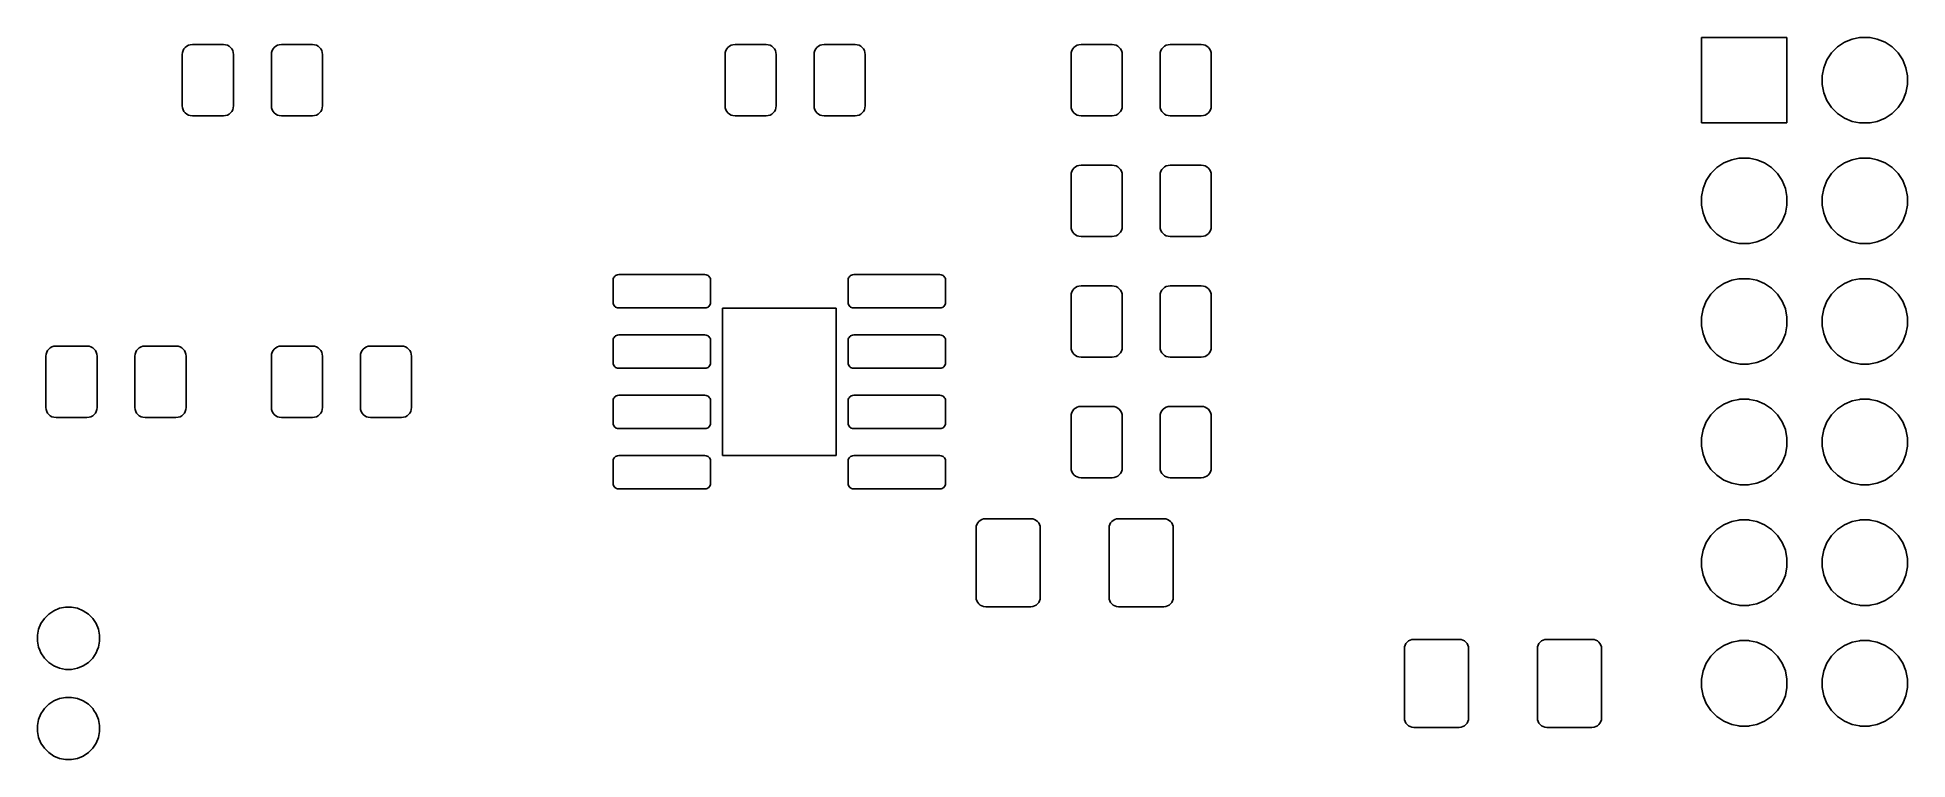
# Model space of a CAD drawing. Extents: x 4.88 to 6.44, y -3.76 to -3.16.
import ezdxf

# ---------------------------------------------------------------- set-up
doc = ezdxf.new("R2010")
doc.units = 0
doc.header["$MEASUREMENT"] = 0
doc.layers.add('BLACK', color=7, linetype='CONTINUOUS')

msp = doc.modelspace()

# ---------------------------------------------------------------- linework, layer by layer
at = {"layer": 'BLACK', "linetype": 'CONTINUOUS'}
for p, q in [((5.00498, -3.17881), (5.00516, -3.17699)), ((5.00516, -3.17699), (5.00562, -3.17547)), ((5.00562, -3.17547), (5.00637, -3.17406)), ((5.00637, -3.17406), (5.00738, -3.17283)), ((5.00738, -3.17283), (5.00861, -3.17182)), ((5.00861, -3.17182), (5.01001, -3.17107)), ((5.01001, -3.17107), (5.01154, -3.17061)), ((5.01154, -3.17061), (5.01336, -3.17043)), ((5.01336, -3.17043), (5.039, -3.17043)), ((5.039, -3.17043), (5.04083, -3.17061)), ((5.04083, -3.17061), (5.04235, -3.17107)), ((5.04235, -3.17107), (5.04375, -3.17182)), ((5.04375, -3.17182), (5.04498, -3.17283)), ((5.04498, -3.17283), (5.04599, -3.17406)), ((5.04599, -3.17406), (5.04674, -3.17547)), ((5.04674, -3.17547), (5.0472, -3.17699)), ((5.0472, -3.17699), (5.04738, -3.17881)), ((5.0788, -3.17881), (5.07898, -3.17699)), ((5.07898, -3.17699), (5.07944, -3.17547)), ((5.07944, -3.17547), (5.08019, -3.17406)), ((5.08019, -3.17406), (5.0812, -3.17283)), ((5.0812, -3.17283), (5.08243, -3.17182)), ((5.08243, -3.17182), (5.08383, -3.17107)), ((5.08383, -3.17107), (5.08536, -3.17061)), ((5.08536, -3.17061), (5.08718, -3.17043)), ((5.08718, -3.17043), (5.11282, -3.17043)), ((5.11282, -3.17043), (5.11464, -3.17061)), ((5.11464, -3.17061), (5.11617, -3.17107)), ((5.11617, -3.17107), (5.11757, -3.17182)), ((5.11757, -3.17182), (5.1188, -3.17283)), ((5.1188, -3.17283), (5.11981, -3.17406)), ((5.11981, -3.17406), (5.12056, -3.17547)), ((5.12056, -3.17547), (5.12102, -3.17699)), ((5.12102, -3.17699), (5.1212, -3.17881)), ((5.45498, -3.17881), (5.45516, -3.17699)), ((5.45516, -3.17699), (5.45562, -3.17547)), ((5.45562, -3.17547), (5.45637, -3.17406)), ((5.45637, -3.17406), (5.45738, -3.17283)), ((5.45738, -3.17283), (5.45861, -3.17182)), ((5.45861, -3.17182), (5.46001, -3.17107)), ((5.46001, -3.17107), (5.46154, -3.17061)), ((5.46154, -3.17061), (5.46336, -3.17043)), ((5.46336, -3.17043), (5.489, -3.17043)), ((5.489, -3.17043), (5.49083, -3.17061)), ((5.49083, -3.17061), (5.49235, -3.17107)), ((5.49235, -3.17107), (5.49375, -3.17182)), ((5.49375, -3.17182), (5.49498, -3.17283)), ((5.49498, -3.17283), (5.49599, -3.17406)), ((5.49599, -3.17406), (5.49674, -3.17547)), ((5.49674, -3.17547), (5.4972, -3.17699)), ((5.4972, -3.17699), (5.49738, -3.17881)), ((5.5288, -3.17881), (5.52898, -3.17699)), ((5.52898, -3.17699), (5.52944, -3.17547)), ((5.52944, -3.17547), (5.53019, -3.17406)), ((5.53019, -3.17406), (5.5312, -3.17283)), ((5.5312, -3.17283), (5.53243, -3.17182)), ((5.53243, -3.17182), (5.53383, -3.17107)), ((5.53383, -3.17107), (5.53536, -3.17061)), ((5.53536, -3.17061), (5.53718, -3.17043)), ((5.53718, -3.17043), (5.56282, -3.17043)), ((5.56282, -3.17043), (5.56464, -3.17061)), ((5.56464, -3.17061), (5.56617, -3.17107)), ((5.56617, -3.17107), (5.56757, -3.17182)), ((5.56757, -3.17182), (5.5688, -3.17283)), ((5.5688, -3.17283), (5.56981, -3.17406)), ((5.56981, -3.17406), (5.57056, -3.17547)), ((5.57056, -3.17547), (5.57102, -3.17699)), ((5.57102, -3.17699), (5.5712, -3.17881)), ((5.74189, -3.17881), (5.74207, -3.17699)), ((5.74207, -3.17699), (5.74253, -3.17547)), ((5.74253, -3.17547), (5.74328, -3.17406)), ((5.74328, -3.17406), (5.74429, -3.17283)), ((5.74429, -3.17283), (5.74552, -3.17182)), ((5.74552, -3.17182), (5.74692, -3.17107)), ((5.74692, -3.17107), (5.74845, -3.17061)), ((5.74845, -3.17061), (5.75027, -3.17043)), ((5.75027, -3.17043), (5.77591, -3.17043)), ((5.77591, -3.17043), (5.77773, -3.17061)), ((5.77773, -3.17061), (5.77926, -3.17107)), ((5.77926, -3.17107), (5.78066, -3.17182)), ((5.78066, -3.17182), (5.78189, -3.17283)), ((5.78189, -3.17283), (5.7829, -3.17406)), ((5.7829, -3.17406), (5.78365, -3.17547)), ((5.78365, -3.17547), (5.78411, -3.17699)), ((5.78411, -3.17699), (5.78429, -3.17881)), ((5.81571, -3.17881), (5.81589, -3.17699)), ((5.81589, -3.17699), (5.81635, -3.17547)), ((5.81635, -3.17547), (5.8171, -3.17406)), ((5.8171, -3.17406), (5.81811, -3.17283)), ((5.81811, -3.17283), (5.81934, -3.17182)), ((5.81934, -3.17182), (5.82074, -3.17107)), ((5.82074, -3.17107), (5.82227, -3.17061)), ((5.82227, -3.17061), (5.82409, -3.17043)), ((5.82409, -3.17043), (5.84973, -3.17043)), ((5.84973, -3.17043), (5.85155, -3.17061)), ((5.85155, -3.17061), (5.85308, -3.17107)), ((5.85308, -3.17107), (5.85448, -3.17182)), ((5.85448, -3.17182), (5.85571, -3.17283)), ((5.85571, -3.17283), (5.85672, -3.17406)), ((5.85672, -3.17406), (5.85747, -3.17547)), ((5.85747, -3.17547), (5.85793, -3.17699)), ((5.85793, -3.17699), (5.85811, -3.17881)), ((6.26453, -3.23547), (6.26453, -3.16453)), ((6.26453, -3.16453), (6.33547, -3.16453)), ((6.33547, -3.16453), (6.33547, -3.23547)), ((6.36856, -3.1832), (6.37245, -3.17739)), ((6.37245, -3.17739), (6.37739, -3.17245)), ((6.37739, -3.17245), (6.3832, -3.16856)), ((6.3832, -3.16856), (6.38965, -3.16589)), ((6.38965, -3.16589), (6.39553, -3.16472)), ((6.39553, -3.16472), (6.39651, -3.16453)), ((6.39651, -3.16453), (6.40349, -3.16453)), ((6.40349, -3.16453), (6.40447, -3.16472)), ((6.40447, -3.16472), (6.41035, -3.16589)), ((6.41035, -3.16589), (6.4168, -3.16856)), ((6.4168, -3.16856), (6.42261, -3.17245)), ((6.42261, -3.17245), (6.42755, -3.17739)), ((6.42755, -3.17739), (6.43144, -3.1832)), ((5.00498, -3.22119), (5.00498, -3.17881)), ((5.04738, -3.17881), (5.04738, -3.22119)), ((5.0788, -3.22119), (5.0788, -3.17881)), ((5.1212, -3.17881), (5.1212, -3.22119)), ((5.45498, -3.22119), (5.45498, -3.17881)), ((5.49738, -3.17881), (5.49738, -3.22119)), ((5.5288, -3.22119), (5.5288, -3.17881)), ((5.5712, -3.17881), (5.5712, -3.22119)), ((5.74189, -3.22119), (5.74189, -3.17881)), ((5.78429, -3.17881), (5.78429, -3.22119)), ((5.81571, -3.22119), (5.81571, -3.17881)), ((5.85811, -3.17881), (5.85811, -3.22119)), ((6.36453, -3.19651), (6.36589, -3.18965)), ((6.36589, -3.18965), (6.36856, -3.1832)), ((6.43144, -3.1832), (6.43411, -3.18965)), ((6.43411, -3.18965), (6.43547, -3.19651)), ((6.36453, -3.20349), (6.36453, -3.19651)), ((6.36589, -3.21035), (6.36453, -3.20349)), ((6.43547, -3.20349), (6.43411, -3.21035)), ((6.43547, -3.19651), (6.43547, -3.20349)), ((5.00516, -3.22301), (5.00498, -3.22119)), ((5.00562, -3.22453), (5.00516, -3.22301)), ((5.00637, -3.22594), (5.00562, -3.22453)), ((5.04674, -3.22453), (5.04599, -3.22594)), ((5.0472, -3.22301), (5.04674, -3.22453)), ((5.04738, -3.22119), (5.0472, -3.22301)), ((5.07898, -3.22301), (5.0788, -3.22119)), ((5.07944, -3.22453), (5.07898, -3.22301)), ((5.08019, -3.22594), (5.07944, -3.22453)), ((5.12056, -3.22453), (5.11981, -3.22594)), ((5.12102, -3.22301), (5.12056, -3.22453)), ((5.1212, -3.22119), (5.12102, -3.22301)), ((5.45516, -3.22301), (5.45498, -3.22119)), ((5.45562, -3.22453), (5.45516, -3.22301)), ((5.45637, -3.22594), (5.45562, -3.22453)), ((5.49674, -3.22453), (5.49599, -3.22594)), ((5.4972, -3.22301), (5.49674, -3.22453)), ((5.49738, -3.22119), (5.4972, -3.22301)), ((5.52898, -3.22301), (5.5288, -3.22119)), ((5.52944, -3.22453), (5.52898, -3.22301)), ((5.53019, -3.22594), (5.52944, -3.22453)), ((5.57056, -3.22453), (5.56981, -3.22594)), ((5.57102, -3.22301), (5.57056, -3.22453)), ((5.5712, -3.22119), (5.57102, -3.22301)), ((5.74207, -3.22301), (5.74189, -3.22119)), ((5.74253, -3.22453), (5.74207, -3.22301)), ((5.74328, -3.22594), (5.74253, -3.22453)), ((5.78365, -3.22453), (5.7829, -3.22594)), ((5.78411, -3.22301), (5.78365, -3.22453)), ((5.78429, -3.22119), (5.78411, -3.22301)), ((5.81589, -3.22301), (5.81571, -3.22119)), ((5.81635, -3.22453), (5.81589, -3.22301)), ((5.8171, -3.22594), (5.81635, -3.22453)), ((5.85747, -3.22453), (5.85672, -3.22594)), ((5.85793, -3.22301), (5.85747, -3.22453)), ((5.85811, -3.22119), (5.85793, -3.22301)), ((6.36856, -3.2168), (6.36589, -3.21035)), ((6.37245, -3.22261), (6.36856, -3.2168)), ((6.37739, -3.22755), (6.37245, -3.22261)), ((6.42755, -3.22261), (6.42261, -3.22755)), ((6.43144, -3.2168), (6.42755, -3.22261)), ((6.43411, -3.21035), (6.43144, -3.2168)), ((5.00738, -3.22717), (5.00637, -3.22594)), ((5.00861, -3.22818), (5.00738, -3.22717)), ((5.01001, -3.22893), (5.00861, -3.22818)), ((5.01154, -3.22939), (5.01001, -3.22893)), ((5.01336, -3.22957), (5.01154, -3.22939)), ((5.039, -3.22957), (5.01336, -3.22957)), ((5.04083, -3.22939), (5.039, -3.22957)), ((5.04235, -3.22893), (5.04083, -3.22939)), ((5.04375, -3.22818), (5.04235, -3.22893)), ((5.04498, -3.22717), (5.04375, -3.22818)), ((5.04599, -3.22594), (5.04498, -3.22717)), ((5.0812, -3.22717), (5.08019, -3.22594)), ((5.08243, -3.22818), (5.0812, -3.22717)), ((5.08383, -3.22893), (5.08243, -3.22818)), ((5.08536, -3.22939), (5.08383, -3.22893)), ((5.08718, -3.22957), (5.08536, -3.22939)), ((5.11282, -3.22957), (5.08718, -3.22957)), ((5.11464, -3.22939), (5.11282, -3.22957)), ((5.11617, -3.22893), (5.11464, -3.22939)), ((5.11757, -3.22818), (5.11617, -3.22893)), ((5.1188, -3.22717), (5.11757, -3.22818)), ((5.11981, -3.22594), (5.1188, -3.22717)), ((5.45738, -3.22717), (5.45637, -3.22594)), ((5.45861, -3.22818), (5.45738, -3.22717)), ((5.46001, -3.22893), (5.45861, -3.22818)), ((5.46154, -3.22939), (5.46001, -3.22893)), ((5.46336, -3.22957), (5.46154, -3.22939)), ((5.489, -3.22957), (5.46336, -3.22957)), ((5.49083, -3.22939), (5.489, -3.22957)), ((5.49235, -3.22893), (5.49083, -3.22939)), ((5.49375, -3.22818), (5.49235, -3.22893)), ((5.49498, -3.22717), (5.49375, -3.22818)), ((5.49599, -3.22594), (5.49498, -3.22717)), ((5.5312, -3.22717), (5.53019, -3.22594)), ((5.53243, -3.22818), (5.5312, -3.22717)), ((5.53383, -3.22893), (5.53243, -3.22818)), ((5.53536, -3.22939), (5.53383, -3.22893)), ((5.53718, -3.22957), (5.53536, -3.22939)), ((5.56282, -3.22957), (5.53718, -3.22957)), ((5.56464, -3.22939), (5.56282, -3.22957)), ((5.56617, -3.22893), (5.56464, -3.22939)), ((5.56757, -3.22818), (5.56617, -3.22893)), ((5.5688, -3.22717), (5.56757, -3.22818)), ((5.56981, -3.22594), (5.5688, -3.22717)), ((5.74429, -3.22717), (5.74328, -3.22594)), ((5.74552, -3.22818), (5.74429, -3.22717)), ((5.74692, -3.22893), (5.74552, -3.22818)), ((5.74845, -3.22939), (5.74692, -3.22893)), ((5.75027, -3.22957), (5.74845, -3.22939)), ((5.77591, -3.22957), (5.75027, -3.22957)), ((5.77773, -3.22939), (5.77591, -3.22957)), ((5.77926, -3.22893), (5.77773, -3.22939)), ((5.78066, -3.22818), (5.77926, -3.22893)), ((5.78189, -3.22717), (5.78066, -3.22818)), ((5.7829, -3.22594), (5.78189, -3.22717)), ((5.81811, -3.22717), (5.8171, -3.22594)), ((5.81934, -3.22818), (5.81811, -3.22717)), ((5.82074, -3.22893), (5.81934, -3.22818)), ((5.82227, -3.22939), (5.82074, -3.22893)), ((5.82409, -3.22957), (5.82227, -3.22939)), ((5.84973, -3.22957), (5.82409, -3.22957)), ((5.85155, -3.22939), (5.84973, -3.22957)), ((5.85308, -3.22893), (5.85155, -3.22939)), ((5.85448, -3.22818), (5.85308, -3.22893)), ((5.85571, -3.22717), (5.85448, -3.22818)), ((5.85672, -3.22594), (5.85571, -3.22717)), ((6.33547, -3.23547), (6.26453, -3.23547)), ((6.3832, -3.23144), (6.37739, -3.22755)), ((6.38965, -3.23411), (6.3832, -3.23144)), ((6.39553, -3.23528), (6.38965, -3.23411)), ((6.39651, -3.23547), (6.39553, -3.23528)), ((6.40349, -3.23547), (6.39651, -3.23547)), ((6.40447, -3.23528), (6.40349, -3.23547)), ((6.41035, -3.23411), (6.40447, -3.23528)), ((6.4168, -3.23144), (6.41035, -3.23411)), ((6.42261, -3.22755), (6.4168, -3.23144)), ((5.74429, -3.27283), (5.74552, -3.27182)), ((5.74552, -3.27182), (5.74692, -3.27107)), ((5.74692, -3.27107), (5.74845, -3.27061)), ((5.74845, -3.27061), (5.75027, -3.27043)), ((5.75027, -3.27043), (5.77591, -3.27043)), ((5.77591, -3.27043), (5.77773, -3.27061)), ((5.77773, -3.27061), (5.77926, -3.27107)), ((5.77926, -3.27107), (5.78066, -3.27182)), ((5.78066, -3.27182), (5.78189, -3.27283)), ((5.81811, -3.27283), (5.81934, -3.27182)), ((5.81934, -3.27182), (5.82074, -3.27107)), ((5.82074, -3.27107), (5.82227, -3.27061)), ((5.82227, -3.27061), (5.82409, -3.27043)), ((5.82409, -3.27043), (5.84973, -3.27043)), ((5.84973, -3.27043), (5.85155, -3.27061)), ((5.85155, -3.27061), (5.85308, -3.27107)), ((5.85308, -3.27107), (5.85448, -3.27182)), ((5.85448, -3.27182), (5.85571, -3.27283)), ((6.27739, -3.27245), (6.2832, -3.26856)), ((6.2832, -3.26856), (6.28965, -3.26589)), ((6.28965, -3.26589), (6.29553, -3.26472)), ((6.29553, -3.26472), (6.29651, -3.26453)), ((6.29651, -3.26453), (6.30349, -3.26453)), ((6.30349, -3.26453), (6.30447, -3.26472)), ((6.30447, -3.26472), (6.31035, -3.26589)), ((6.31035, -3.26589), (6.3168, -3.26856)), ((6.3168, -3.26856), (6.32261, -3.27245)), ((6.37739, -3.27245), (6.3832, -3.26856)), ((6.3832, -3.26856), (6.38965, -3.26589)), ((6.38965, -3.26589), (6.39553, -3.26472)), ((6.39553, -3.26472), (6.39651, -3.26453)), ((6.39651, -3.26453), (6.40349, -3.26453)), ((6.40349, -3.26453), (6.40447, -3.26472)), ((6.40447, -3.26472), (6.41035, -3.26589)), ((6.41035, -3.26589), (6.4168, -3.26856)), ((6.4168, -3.26856), (6.42261, -3.27245)), ((5.74189, -3.27881), (5.74207, -3.27699)), ((5.74189, -3.32119), (5.74189, -3.27881)), ((5.74207, -3.27699), (5.74253, -3.27547)), ((5.74253, -3.27547), (5.74328, -3.27406)), ((5.74328, -3.27406), (5.74429, -3.27283)), ((5.78189, -3.27283), (5.7829, -3.27406)), ((5.7829, -3.27406), (5.78365, -3.27547)), ((5.78365, -3.27547), (5.78411, -3.27699)), ((5.78411, -3.27699), (5.78429, -3.27881)), ((5.78429, -3.27881), (5.78429, -3.32119)), ((5.81571, -3.27881), (5.81589, -3.27699)), ((5.81571, -3.32119), (5.81571, -3.27881)), ((5.81589, -3.27699), (5.81635, -3.27547)), ((5.81635, -3.27547), (5.8171, -3.27406)), ((5.8171, -3.27406), (5.81811, -3.27283)), ((5.85571, -3.27283), (5.85672, -3.27406)), ((5.85672, -3.27406), (5.85747, -3.27547)), ((5.85747, -3.27547), (5.85793, -3.27699)), ((5.85793, -3.27699), (5.85811, -3.27881)), ((5.85811, -3.27881), (5.85811, -3.32119)), ((6.26589, -3.28965), (6.26856, -3.2832)), ((6.26856, -3.2832), (6.27245, -3.27739)), ((6.27245, -3.27739), (6.27739, -3.27245)), ((6.32261, -3.27245), (6.32755, -3.27739)), ((6.32755, -3.27739), (6.33144, -3.2832)), ((6.33144, -3.2832), (6.33411, -3.28965)), ((6.36589, -3.28965), (6.36856, -3.2832)), ((6.36856, -3.2832), (6.37245, -3.27739)), ((6.37245, -3.27739), (6.37739, -3.27245)), ((6.42261, -3.27245), (6.42755, -3.27739)), ((6.42755, -3.27739), (6.43144, -3.2832)), ((6.43144, -3.2832), (6.43411, -3.28965)), ((6.26453, -3.29651), (6.26589, -3.28965)), ((6.26453, -3.30349), (6.26453, -3.29651)), ((6.33411, -3.28965), (6.33547, -3.29651)), ((6.33547, -3.29651), (6.33547, -3.30349)), ((6.36453, -3.29651), (6.36589, -3.28965)), ((6.36453, -3.30349), (6.36453, -3.29651)), ((6.43411, -3.28965), (6.43547, -3.29651)), ((6.43547, -3.29651), (6.43547, -3.30349)), ((6.26589, -3.31035), (6.26453, -3.30349)), ((6.26856, -3.3168), (6.26589, -3.31035)), ((6.27245, -3.32261), (6.26856, -3.3168)), ((6.33144, -3.3168), (6.32755, -3.32261)), ((6.33411, -3.31035), (6.33144, -3.3168)), ((6.33547, -3.30349), (6.33411, -3.31035)), ((6.36589, -3.31035), (6.36453, -3.30349)), ((6.36856, -3.3168), (6.36589, -3.31035)), ((6.37245, -3.32261), (6.36856, -3.3168)), ((6.43144, -3.3168), (6.42755, -3.32261)), ((6.43411, -3.31035), (6.43144, -3.3168)), ((6.43547, -3.30349), (6.43411, -3.31035)), ((5.74207, -3.32301), (5.74189, -3.32119)), ((5.74253, -3.32453), (5.74207, -3.32301)), ((5.74328, -3.32594), (5.74253, -3.32453)), ((5.74429, -3.32717), (5.74328, -3.32594)), ((5.74552, -3.32818), (5.74429, -3.32717)), ((5.74692, -3.32893), (5.74552, -3.32818)), ((5.74845, -3.32939), (5.74692, -3.32893)), ((5.75027, -3.32957), (5.74845, -3.32939)), ((5.77591, -3.32957), (5.75027, -3.32957)), ((5.77773, -3.32939), (5.77591, -3.32957)), ((5.77926, -3.32893), (5.77773, -3.32939)), ((5.78066, -3.32818), (5.77926, -3.32893)), ((5.78189, -3.32717), (5.78066, -3.32818)), ((5.7829, -3.32594), (5.78189, -3.32717)), ((5.78365, -3.32453), (5.7829, -3.32594)), ((5.78411, -3.32301), (5.78365, -3.32453)), ((5.78429, -3.32119), (5.78411, -3.32301)), ((5.81589, -3.32301), (5.81571, -3.32119)), ((5.81635, -3.32453), (5.81589, -3.32301)), ((5.8171, -3.32594), (5.81635, -3.32453)), ((5.81811, -3.32717), (5.8171, -3.32594)), ((5.81934, -3.32818), (5.81811, -3.32717)), ((5.82074, -3.32893), (5.81934, -3.32818)), ((5.82227, -3.32939), (5.82074, -3.32893)), ((5.82409, -3.32957), (5.82227, -3.32939)), ((5.84973, -3.32957), (5.82409, -3.32957)), ((5.85155, -3.32939), (5.84973, -3.32957)), ((5.85308, -3.32893), (5.85155, -3.32939)), ((5.85448, -3.32818), (5.85308, -3.32893)), ((5.85571, -3.32717), (5.85448, -3.32818)), ((5.85672, -3.32594), (5.85571, -3.32717)), ((5.85747, -3.32453), (5.85672, -3.32594)), ((5.85793, -3.32301), (5.85747, -3.32453)), ((5.85811, -3.32119), (5.85793, -3.32301)), ((6.27739, -3.32755), (6.27245, -3.32261)), ((6.2832, -3.33144), (6.27739, -3.32755)), ((6.28965, -3.33411), (6.2832, -3.33144)), ((6.3168, -3.33144), (6.31035, -3.33411)), ((6.32261, -3.32755), (6.3168, -3.33144)), ((6.32755, -3.32261), (6.32261, -3.32755)), ((6.37739, -3.32755), (6.37245, -3.32261)), ((6.3832, -3.33144), (6.37739, -3.32755)), ((6.38965, -3.33411), (6.3832, -3.33144)), ((6.4168, -3.33144), (6.41035, -3.33411)), ((6.42261, -3.32755), (6.4168, -3.33144)), ((6.42755, -3.32261), (6.42261, -3.32755)), ((6.29553, -3.33528), (6.28965, -3.33411)), ((6.29651, -3.33547), (6.29553, -3.33528)), ((6.30349, -3.33547), (6.29651, -3.33547)), ((6.30447, -3.33528), (6.30349, -3.33547)), ((6.31035, -3.33411), (6.30447, -3.33528)), ((6.39553, -3.33528), (6.38965, -3.33411)), ((6.39651, -3.33547), (6.39553, -3.33528)), ((6.40349, -3.33547), (6.39651, -3.33547)), ((6.40447, -3.33528), (6.40349, -3.33547)), ((6.41035, -3.33411), (6.40447, -3.33528)), ((5.36217, -3.36587), (5.36227, -3.36477)), ((5.36227, -3.36477), (5.36253, -3.36394)), ((5.36253, -3.36394), (5.36293, -3.36317)), ((5.36293, -3.36317), (5.36349, -3.3625)), ((5.36349, -3.3625), (5.36416, -3.36195)), ((5.36416, -3.36195), (5.36492, -3.36154)), ((5.36492, -3.36154), (5.36575, -3.36129)), ((5.36575, -3.36129), (5.36686, -3.36118)), ((5.36686, -3.36118), (5.43826, -3.36118)), ((5.43826, -3.36118), (5.43937, -3.36129)), ((5.43937, -3.36129), (5.4402, -3.36154)), ((5.4402, -3.36154), (5.44096, -3.36195)), ((5.44096, -3.36195), (5.44163, -3.3625)), ((5.44163, -3.3625), (5.44218, -3.36317)), ((5.44218, -3.36317), (5.44259, -3.36394)), ((5.44259, -3.36394), (5.44284, -3.36477)), ((5.44284, -3.36477), (5.44295, -3.36587)), ((5.55705, -3.36587), (5.55716, -3.36477)), ((5.55716, -3.36477), (5.55741, -3.36394)), ((5.55741, -3.36394), (5.55782, -3.36317)), ((5.55782, -3.36317), (5.55837, -3.3625)), ((5.55837, -3.3625), (5.55904, -3.36195)), ((5.55904, -3.36195), (5.5598, -3.36154)), ((5.5598, -3.36154), (5.56063, -3.36129)), ((5.56063, -3.36129), (5.56174, -3.36118)), ((5.56174, -3.36118), (5.63314, -3.36118)), ((5.63314, -3.36118), (5.63425, -3.36129)), ((5.63425, -3.36129), (5.63508, -3.36154)), ((5.63508, -3.36154), (5.63584, -3.36195)), ((5.63584, -3.36195), (5.63651, -3.3625)), ((5.63651, -3.3625), (5.63707, -3.36317)), ((5.63707, -3.36317), (5.63747, -3.36394)), ((5.63747, -3.36394), (5.63773, -3.36477)), ((5.63773, -3.36477), (5.63783, -3.36587)), ((6.28965, -3.36589), (6.29553, -3.36472)), ((6.29553, -3.36472), (6.29651, -3.36453)), ((6.29651, -3.36453), (6.30349, -3.36453)), ((6.30349, -3.36453), (6.30447, -3.36472)), ((6.30447, -3.36472), (6.31035, -3.36589)), ((6.38965, -3.36589), (6.39553, -3.36472)), ((6.39553, -3.36472), (6.39651, -3.36453)), ((6.39651, -3.36453), (6.40349, -3.36453)), ((6.40349, -3.36453), (6.40447, -3.36472)), ((6.40447, -3.36472), (6.41035, -3.36589)), ((5.36217, -3.38413), (5.36217, -3.36587)), ((5.44295, -3.36587), (5.44295, -3.38413)), ((5.55705, -3.38413), (5.55705, -3.36587)), ((5.63783, -3.36587), (5.63783, -3.38413)), ((5.74189, -3.37881), (5.74207, -3.37699)), ((5.74189, -3.42119), (5.74189, -3.37881)), ((5.74207, -3.37699), (5.74253, -3.37547)), ((5.74253, -3.37547), (5.74328, -3.37406)), ((5.74328, -3.37406), (5.74429, -3.37283)), ((5.74429, -3.37283), (5.74552, -3.37182)), ((5.74552, -3.37182), (5.74692, -3.37107)), ((5.74692, -3.37107), (5.74845, -3.37061)), ((5.74845, -3.37061), (5.75027, -3.37043)), ((5.75027, -3.37043), (5.77591, -3.37043)), ((5.77591, -3.37043), (5.77773, -3.37061)), ((5.77773, -3.37061), (5.77926, -3.37107)), ((5.77926, -3.37107), (5.78066, -3.37182)), ((5.78066, -3.37182), (5.78189, -3.37283)), ((5.78189, -3.37283), (5.7829, -3.37406)), ((5.7829, -3.37406), (5.78365, -3.37547)), ((5.78365, -3.37547), (5.78411, -3.37699)), ((5.78411, -3.37699), (5.78429, -3.37881)), ((5.78429, -3.37881), (5.78429, -3.42119)), ((5.81571, -3.37881), (5.81589, -3.37699)), ((5.81571, -3.42119), (5.81571, -3.37881)), ((5.81589, -3.37699), (5.81635, -3.37547)), ((5.81635, -3.37547), (5.8171, -3.37406)), ((5.8171, -3.37406), (5.81811, -3.37283)), ((5.81811, -3.37283), (5.81934, -3.37182)), ((5.81934, -3.37182), (5.82074, -3.37107)), ((5.82074, -3.37107), (5.82227, -3.37061)), ((5.82227, -3.37061), (5.82409, -3.37043)), ((5.82409, -3.37043), (5.84973, -3.37043)), ((5.84973, -3.37043), (5.85155, -3.37061)), ((5.85155, -3.37061), (5.85308, -3.37107)), ((5.85308, -3.37107), (5.85448, -3.37182)), ((5.85448, -3.37182), (5.85571, -3.37283)), ((5.85571, -3.37283), (5.85672, -3.37406)), ((5.85672, -3.37406), (5.85747, -3.37547)), ((5.85747, -3.37547), (5.85793, -3.37699)), ((5.85793, -3.37699), (5.85811, -3.37881)), ((5.85811, -3.37881), (5.85811, -3.42119)), ((6.26856, -3.3832), (6.27245, -3.37739)), ((6.27245, -3.37739), (6.27739, -3.37245)), ((6.27739, -3.37245), (6.2832, -3.36856)), ((6.2832, -3.36856), (6.28965, -3.36589)), ((6.31035, -3.36589), (6.3168, -3.36856)), ((6.3168, -3.36856), (6.32261, -3.37245)), ((6.32261, -3.37245), (6.32755, -3.37739)), ((6.32755, -3.37739), (6.33144, -3.3832)), ((6.36856, -3.3832), (6.37245, -3.37739)), ((6.37245, -3.37739), (6.37739, -3.37245)), ((6.37739, -3.37245), (6.3832, -3.36856)), ((6.3832, -3.36856), (6.38965, -3.36589)), ((6.41035, -3.36589), (6.4168, -3.36856)), ((6.4168, -3.36856), (6.42261, -3.37245)), ((6.42261, -3.37245), (6.42755, -3.37739)), ((6.42755, -3.37739), (6.43144, -3.3832)), ((5.36227, -3.38523), (5.36217, -3.38413)), ((5.36253, -3.38606), (5.36227, -3.38523)), ((5.36293, -3.38683), (5.36253, -3.38606)), ((5.36349, -3.3875), (5.36293, -3.38683)), ((5.36416, -3.38805), (5.36349, -3.3875)), ((5.36492, -3.38846), (5.36416, -3.38805)), ((5.36575, -3.38871), (5.36492, -3.38846)), ((5.36686, -3.38882), (5.36575, -3.38871)), ((5.43826, -3.38882), (5.36686, -3.38882)), ((5.43937, -3.38871), (5.43826, -3.38882)), ((5.4402, -3.38846), (5.43937, -3.38871)), ((5.44096, -3.38805), (5.4402, -3.38846)), ((5.44163, -3.3875), (5.44096, -3.38805)), ((5.44218, -3.38683), (5.44163, -3.3875)), ((5.44259, -3.38606), (5.44218, -3.38683)), ((5.44284, -3.38523), (5.44259, -3.38606)), ((5.44295, -3.38413), (5.44284, -3.38523)), ((5.45291, -3.51106), (5.45291, -3.38894)), ((5.45291, -3.38894), (5.54709, -3.38894)), ((5.54709, -3.38894), (5.54709, -3.51106)), ((5.55716, -3.38523), (5.55705, -3.38413)), ((5.55741, -3.38606), (5.55716, -3.38523)), ((5.55782, -3.38683), (5.55741, -3.38606)), ((5.55837, -3.3875), (5.55782, -3.38683)), ((5.55904, -3.38805), (5.55837, -3.3875)), ((5.5598, -3.38846), (5.55904, -3.38805)), ((5.56063, -3.38871), (5.5598, -3.38846)), ((5.56174, -3.38882), (5.56063, -3.38871)), ((5.63314, -3.38882), (5.56174, -3.38882)), ((5.63425, -3.38871), (5.63314, -3.38882)), ((5.63508, -3.38846), (5.63425, -3.38871)), ((5.63584, -3.38805), (5.63508, -3.38846)), ((5.63651, -3.3875), (5.63584, -3.38805)), ((5.63707, -3.38683), (5.63651, -3.3875)), ((5.63747, -3.38606), (5.63707, -3.38683)), ((5.63773, -3.38523), (5.63747, -3.38606)), ((5.63783, -3.38413), (5.63773, -3.38523)), ((6.26453, -3.39651), (6.26589, -3.38965)), ((6.26589, -3.38965), (6.26856, -3.3832)), ((6.33144, -3.3832), (6.33411, -3.38965)), ((6.33411, -3.38965), (6.33547, -3.39651)), ((6.36453, -3.39651), (6.36589, -3.38965)), ((6.36589, -3.38965), (6.36856, -3.3832)), ((6.43144, -3.3832), (6.43411, -3.38965)), ((6.43411, -3.38965), (6.43547, -3.39651)), ((5.36492, -3.41154), (5.36575, -3.41129)), ((5.36575, -3.41129), (5.36686, -3.41118)), ((5.36686, -3.41118), (5.43826, -3.41118)), ((5.43826, -3.41118), (5.43937, -3.41129)), ((5.43937, -3.41129), (5.4402, -3.41154)), ((5.5598, -3.41154), (5.56063, -3.41129)), ((5.56063, -3.41129), (5.56174, -3.41118)), ((5.56174, -3.41118), (5.63314, -3.41118)), ((5.63314, -3.41118), (5.63425, -3.41129)), ((5.63425, -3.41129), (5.63508, -3.41154)), ((6.26453, -3.40349), (6.26453, -3.39651)), ((6.26589, -3.41035), (6.26453, -3.40349)), ((6.26856, -3.4168), (6.26589, -3.41035)), ((6.33411, -3.41035), (6.33144, -3.4168)), ((6.33547, -3.40349), (6.33411, -3.41035)), ((6.33547, -3.39651), (6.33547, -3.40349)), ((6.36453, -3.40349), (6.36453, -3.39651)), ((6.36589, -3.41035), (6.36453, -3.40349)), ((6.36856, -3.4168), (6.36589, -3.41035)), ((6.43411, -3.41035), (6.43144, -3.4168)), ((6.43547, -3.40349), (6.43411, -3.41035)), ((6.43547, -3.39651), (6.43547, -3.40349)), ((4.89207, -3.42699), (4.89253, -3.42547)), ((4.89253, -3.42547), (4.89328, -3.42406)), ((4.89328, -3.42406), (4.89429, -3.42283)), ((4.89429, -3.42283), (4.89552, -3.42182)), ((4.89552, -3.42182), (4.89692, -3.42107)), ((4.89692, -3.42107), (4.89845, -3.42061)), ((4.89845, -3.42061), (4.90027, -3.42043)), ((4.90027, -3.42043), (4.92591, -3.42043)), ((4.92591, -3.42043), (4.92773, -3.42061)), ((4.92773, -3.42061), (4.92926, -3.42107)), ((4.92926, -3.42107), (4.93066, -3.42182)), ((4.93066, -3.42182), (4.93189, -3.42283)), ((4.93189, -3.42283), (4.9329, -3.42406)), ((4.9329, -3.42406), (4.93365, -3.42547)), ((4.93365, -3.42547), (4.93411, -3.42699)), ((4.96589, -3.42699), (4.96635, -3.42547)), ((4.96635, -3.42547), (4.9671, -3.42406)), ((4.9671, -3.42406), (4.96811, -3.42283)), ((4.96811, -3.42283), (4.96934, -3.42182)), ((4.96934, -3.42182), (4.97074, -3.42107)), ((4.97074, -3.42107), (4.97227, -3.42061)), ((4.97227, -3.42061), (4.97409, -3.42043)), ((4.97409, -3.42043), (4.99973, -3.42043)), ((4.99973, -3.42043), (5.00155, -3.42061)), ((5.00155, -3.42061), (5.00308, -3.42107)), ((5.00308, -3.42107), (5.00448, -3.42182)), ((5.00448, -3.42182), (5.00571, -3.42283)), ((5.00571, -3.42283), (5.00672, -3.42406)), ((5.00672, -3.42406), (5.00747, -3.42547)), ((5.00747, -3.42547), (5.00793, -3.42699)), ((5.07898, -3.42699), (5.07944, -3.42547)), ((5.07944, -3.42547), (5.08019, -3.42406)), ((5.08019, -3.42406), (5.0812, -3.42283)), ((5.0812, -3.42283), (5.08243, -3.42182)), ((5.08243, -3.42182), (5.08383, -3.42107)), ((5.08383, -3.42107), (5.08536, -3.42061)), ((5.08536, -3.42061), (5.08718, -3.42043)), ((5.08718, -3.42043), (5.11282, -3.42043)), ((5.11282, -3.42043), (5.11464, -3.42061)), ((5.11464, -3.42061), (5.11617, -3.42107)), ((5.11617, -3.42107), (5.11757, -3.42182)), ((5.11757, -3.42182), (5.1188, -3.42283)), ((5.1188, -3.42283), (5.11981, -3.42406)), ((5.11981, -3.42406), (5.12056, -3.42547)), ((5.12056, -3.42547), (5.12102, -3.42699)), ((5.1528, -3.42699), (5.15326, -3.42547)), ((5.15326, -3.42547), (5.15401, -3.42406)), ((5.15401, -3.42406), (5.15502, -3.42283)), ((5.15502, -3.42283), (5.15625, -3.42182)), ((5.15625, -3.42182), (5.15765, -3.42107)), ((5.15765, -3.42107), (5.15917, -3.42061)), ((5.15917, -3.42061), (5.161, -3.42043)), ((5.161, -3.42043), (5.18664, -3.42043)), ((5.18664, -3.42043), (5.18846, -3.42061)), ((5.18846, -3.42061), (5.18999, -3.42107)), ((5.18999, -3.42107), (5.19139, -3.42182)), ((5.19139, -3.42182), (5.19262, -3.42283)), ((5.19262, -3.42283), (5.19363, -3.42406)), ((5.19363, -3.42406), (5.19438, -3.42547)), ((5.19438, -3.42547), (5.19484, -3.42699)), ((5.36217, -3.41587), (5.36227, -3.41477)), ((5.36217, -3.43413), (5.36217, -3.41587)), ((5.36227, -3.41477), (5.36253, -3.41394)), ((5.36253, -3.41394), (5.36293, -3.41317)), ((5.36293, -3.41317), (5.36349, -3.4125)), ((5.36349, -3.4125), (5.36416, -3.41195)), ((5.36416, -3.41195), (5.36492, -3.41154)), ((5.4402, -3.41154), (5.44096, -3.41195)), ((5.44096, -3.41195), (5.44163, -3.4125)), ((5.44163, -3.4125), (5.44218, -3.41317)), ((5.44218, -3.41317), (5.44259, -3.41394)), ((5.44259, -3.41394), (5.44284, -3.41477)), ((5.44284, -3.41477), (5.44295, -3.41587)), ((5.44295, -3.41587), (5.44295, -3.43413)), ((5.55705, -3.41587), (5.55716, -3.41477)), ((5.55705, -3.43413), (5.55705, -3.41587)), ((5.55716, -3.41477), (5.55741, -3.41394)), ((5.55741, -3.41394), (5.55782, -3.41317)), ((5.55782, -3.41317), (5.55837, -3.4125)), ((5.55837, -3.4125), (5.55904, -3.41195)), ((5.55904, -3.41195), (5.5598, -3.41154)), ((5.63508, -3.41154), (5.63584, -3.41195)), ((5.63584, -3.41195), (5.63651, -3.4125)), ((5.63651, -3.4125), (5.63707, -3.41317)), ((5.63707, -3.41317), (5.63747, -3.41394)), ((5.63747, -3.41394), (5.63773, -3.41477)), ((5.63773, -3.41477), (5.63783, -3.41587)), ((5.63783, -3.41587), (5.63783, -3.43413)), ((5.74207, -3.42301), (5.74189, -3.42119)), ((5.74253, -3.42453), (5.74207, -3.42301)), ((5.74328, -3.42594), (5.74253, -3.42453)), ((5.74429, -3.42717), (5.74328, -3.42594)), ((5.7829, -3.42594), (5.78189, -3.42717)), ((5.78365, -3.42453), (5.7829, -3.42594)), ((5.78411, -3.42301), (5.78365, -3.42453)), ((5.78429, -3.42119), (5.78411, -3.42301)), ((5.81589, -3.42301), (5.81571, -3.42119)), ((5.81635, -3.42453), (5.81589, -3.42301)), ((5.8171, -3.42594), (5.81635, -3.42453)), ((5.81811, -3.42717), (5.8171, -3.42594)), ((5.85672, -3.42594), (5.85571, -3.42717)), ((5.85747, -3.42453), (5.85672, -3.42594)), ((5.85793, -3.42301), (5.85747, -3.42453)), ((5.85811, -3.42119), (5.85793, -3.42301)), ((6.27245, -3.42261), (6.26856, -3.4168)), ((6.27739, -3.42755), (6.27245, -3.42261)), ((6.32755, -3.42261), (6.32261, -3.42755)), ((6.33144, -3.4168), (6.32755, -3.42261)), ((6.37245, -3.42261), (6.36856, -3.4168)), ((6.37739, -3.42755), (6.37245, -3.42261)), ((6.42755, -3.42261), (6.42261, -3.42755)), ((6.43144, -3.4168), (6.42755, -3.42261)), ((4.89189, -3.42881), (4.89207, -3.42699)), ((4.89189, -3.47119), (4.89189, -3.42881)), ((4.93411, -3.42699), (4.93429, -3.42881)), ((4.93429, -3.42881), (4.93429, -3.47119)), ((4.96571, -3.42881), (4.96589, -3.42699)), ((4.96571, -3.47119), (4.96571, -3.42881)), ((5.00793, -3.42699), (5.00811, -3.42881)), ((5.00811, -3.42881), (5.00811, -3.47119)), ((5.0788, -3.42881), (5.07898, -3.42699)), ((5.0788, -3.47119), (5.0788, -3.42881)), ((5.12102, -3.42699), (5.1212, -3.42881)), ((5.1212, -3.42881), (5.1212, -3.47119)), ((5.15262, -3.42881), (5.1528, -3.42699)), ((5.15262, -3.47119), (5.15262, -3.42881)), ((5.19484, -3.42699), (5.19502, -3.42881)), ((5.19502, -3.42881), (5.19502, -3.47119)), ((5.36227, -3.43523), (5.36217, -3.43413)), ((5.36253, -3.43606), (5.36227, -3.43523)), ((5.36293, -3.43683), (5.36253, -3.43606)), ((5.36349, -3.4375), (5.36293, -3.43683)), ((5.36416, -3.43805), (5.36349, -3.4375)), ((5.36492, -3.43846), (5.36416, -3.43805)), ((5.36575, -3.43871), (5.36492, -3.43846)), ((5.36686, -3.43882), (5.36575, -3.43871)), ((5.43826, -3.43882), (5.36686, -3.43882)), ((5.43937, -3.43871), (5.43826, -3.43882)), ((5.4402, -3.43846), (5.43937, -3.43871)), ((5.44096, -3.43805), (5.4402, -3.43846)), ((5.44163, -3.4375), (5.44096, -3.43805)), ((5.44218, -3.43683), (5.44163, -3.4375)), ((5.44259, -3.43606), (5.44218, -3.43683)), ((5.44284, -3.43523), (5.44259, -3.43606)), ((5.44295, -3.43413), (5.44284, -3.43523)), ((5.55716, -3.43523), (5.55705, -3.43413)), ((5.55741, -3.43606), (5.55716, -3.43523)), ((5.55782, -3.43683), (5.55741, -3.43606)), ((5.55837, -3.4375), (5.55782, -3.43683)), ((5.55904, -3.43805), (5.55837, -3.4375)), ((5.5598, -3.43846), (5.55904, -3.43805)), ((5.56063, -3.43871), (5.5598, -3.43846)), ((5.56174, -3.43882), (5.56063, -3.43871)), ((5.63314, -3.43882), (5.56174, -3.43882)), ((5.63425, -3.43871), (5.63314, -3.43882)), ((5.63508, -3.43846), (5.63425, -3.43871)), ((5.63584, -3.43805), (5.63508, -3.43846)), ((5.63651, -3.4375), (5.63584, -3.43805)), ((5.63707, -3.43683), (5.63651, -3.4375)), ((5.63747, -3.43606), (5.63707, -3.43683)), ((5.63773, -3.43523), (5.63747, -3.43606)), ((5.63783, -3.43413), (5.63773, -3.43523)), ((5.74552, -3.42818), (5.74429, -3.42717)), ((5.74692, -3.42893), (5.74552, -3.42818)), ((5.74845, -3.42939), (5.74692, -3.42893)), ((5.75027, -3.42957), (5.74845, -3.42939)), ((5.77591, -3.42957), (5.75027, -3.42957)), ((5.77773, -3.42939), (5.77591, -3.42957)), ((5.77926, -3.42893), (5.77773, -3.42939)), ((5.78066, -3.42818), (5.77926, -3.42893)), ((5.78189, -3.42717), (5.78066, -3.42818)), ((5.81934, -3.42818), (5.81811, -3.42717)), ((5.82074, -3.42893), (5.81934, -3.42818)), ((5.82227, -3.42939), (5.82074, -3.42893)), ((5.82409, -3.42957), (5.82227, -3.42939)), ((5.84973, -3.42957), (5.82409, -3.42957)), ((5.85155, -3.42939), (5.84973, -3.42957)), ((5.85308, -3.42893), (5.85155, -3.42939)), ((5.85448, -3.42818), (5.85308, -3.42893)), ((5.85571, -3.42717), (5.85448, -3.42818)), ((6.2832, -3.43144), (6.27739, -3.42755)), ((6.28965, -3.43411), (6.2832, -3.43144)), ((6.2953, -3.43523), (6.28965, -3.43411)), ((6.29651, -3.43547), (6.2953, -3.43523)), ((6.30349, -3.43547), (6.29651, -3.43547)), ((6.3047, -3.43523), (6.30349, -3.43547)), ((6.31035, -3.43411), (6.3047, -3.43523)), ((6.3168, -3.43144), (6.31035, -3.43411)), ((6.32261, -3.42755), (6.3168, -3.43144)), ((6.3832, -3.43144), (6.37739, -3.42755)), ((6.38965, -3.43411), (6.3832, -3.43144)), ((6.3953, -3.43523), (6.38965, -3.43411)), ((6.39651, -3.43547), (6.3953, -3.43523)), ((6.40349, -3.43547), (6.39651, -3.43547)), ((6.4047, -3.43523), (6.40349, -3.43547)), ((6.41035, -3.43411), (6.4047, -3.43523)), ((6.4168, -3.43144), (6.41035, -3.43411)), ((6.42261, -3.42755), (6.4168, -3.43144)), ((4.89207, -3.47301), (4.89189, -3.47119)), ((4.89253, -3.47453), (4.89207, -3.47301)), ((4.93411, -3.47301), (4.93365, -3.47453)), ((4.93429, -3.47119), (4.93411, -3.47301)), ((4.96589, -3.47301), (4.96571, -3.47119)), ((4.96635, -3.47453), (4.96589, -3.47301)), ((5.00793, -3.47301), (5.00747, -3.47453)), ((5.00811, -3.47119), (5.00793, -3.47301)), ((5.07898, -3.47301), (5.0788, -3.47119)), ((5.07944, -3.47453), (5.07898, -3.47301)), ((5.12102, -3.47301), (5.12056, -3.47453)), ((5.1212, -3.47119), (5.12102, -3.47301)), ((5.1528, -3.47301), (5.15262, -3.47119)), ((5.15326, -3.47453), (5.1528, -3.47301)), ((5.19484, -3.47301), (5.19438, -3.47453)), ((5.19502, -3.47119), (5.19484, -3.47301)), ((5.36217, -3.46587), (5.36227, -3.46477)), ((5.36217, -3.48413), (5.36217, -3.46587)), ((5.36227, -3.46477), (5.36253, -3.46394)), ((5.36253, -3.46394), (5.36293, -3.46317)), ((5.36293, -3.46317), (5.36349, -3.4625)), ((5.36349, -3.4625), (5.36416, -3.46195)), ((5.36416, -3.46195), (5.36492, -3.46154)), ((5.36492, -3.46154), (5.36575, -3.46129)), ((5.36575, -3.46129), (5.36686, -3.46118)), ((5.36686, -3.46118), (5.43826, -3.46118)), ((5.43826, -3.46118), (5.43937, -3.46129)), ((5.43937, -3.46129), (5.4402, -3.46154)), ((5.4402, -3.46154), (5.44096, -3.46195)), ((5.44096, -3.46195), (5.44163, -3.4625)), ((5.44163, -3.4625), (5.44218, -3.46317)), ((5.44218, -3.46317), (5.44259, -3.46394)), ((5.44259, -3.46394), (5.44284, -3.46477)), ((5.44284, -3.46477), (5.44295, -3.46587)), ((5.44295, -3.46587), (5.44295, -3.48413)), ((5.55705, -3.46587), (5.55716, -3.46477)), ((5.55705, -3.48413), (5.55705, -3.46587)), ((5.55716, -3.46477), (5.55741, -3.46394)), ((5.55741, -3.46394), (5.55782, -3.46317)), ((5.55782, -3.46317), (5.55837, -3.4625)), ((5.55837, -3.4625), (5.55904, -3.46195)), ((5.55904, -3.46195), (5.5598, -3.46154)), ((5.5598, -3.46154), (5.56063, -3.46129)), ((5.56063, -3.46129), (5.56174, -3.46118)), ((5.56174, -3.46118), (5.63314, -3.46118)), ((5.63314, -3.46118), (5.63425, -3.46129)), ((5.63425, -3.46129), (5.63508, -3.46154)), ((5.63508, -3.46154), (5.63584, -3.46195)), ((5.63584, -3.46195), (5.63651, -3.4625)), ((5.63651, -3.4625), (5.63707, -3.46317)), ((5.63707, -3.46317), (5.63747, -3.46394)), ((5.63747, -3.46394), (5.63773, -3.46477)), ((5.63773, -3.46477), (5.63783, -3.46587)), ((5.63783, -3.46587), (5.63783, -3.48413)), ((5.74328, -3.47406), (5.74429, -3.47283)), ((5.74429, -3.47283), (5.74552, -3.47182)), ((5.74552, -3.47182), (5.74692, -3.47107)), ((5.74692, -3.47107), (5.74845, -3.47061)), ((5.74845, -3.47061), (5.75027, -3.47043)), ((5.75027, -3.47043), (5.77591, -3.47043)), ((5.77591, -3.47043), (5.77773, -3.47061)), ((5.77773, -3.47061), (5.77926, -3.47107)), ((5.77926, -3.47107), (5.78066, -3.47182)), ((5.78066, -3.47182), (5.78189, -3.47283)), ((5.78189, -3.47283), (5.7829, -3.47406)), ((5.8171, -3.47406), (5.81811, -3.47283)), ((5.81811, -3.47283), (5.81934, -3.47182)), ((5.81934, -3.47182), (5.82074, -3.47107)), ((5.82074, -3.47107), (5.82227, -3.47061)), ((5.82227, -3.47061), (5.82409, -3.47043)), ((5.82409, -3.47043), (5.84973, -3.47043)), ((5.84973, -3.47043), (5.85155, -3.47061)), ((5.85155, -3.47061), (5.85308, -3.47107)), ((5.85308, -3.47107), (5.85448, -3.47182)), ((5.85448, -3.47182), (5.85571, -3.47283)), ((5.85571, -3.47283), (5.85672, -3.47406)), ((6.27245, -3.47739), (6.27739, -3.47245)), ((6.27739, -3.47245), (6.2832, -3.46856)), ((6.2832, -3.46856), (6.28965, -3.46589)), ((6.28965, -3.46589), (6.29553, -3.46472)), ((6.29553, -3.46472), (6.29651, -3.46453)), ((6.29651, -3.46453), (6.30349, -3.46453)), ((6.30349, -3.46453), (6.30447, -3.46472)), ((6.30447, -3.46472), (6.31035, -3.46589)), ((6.31035, -3.46589), (6.3168, -3.46856)), ((6.3168, -3.46856), (6.32261, -3.47245)), ((6.32261, -3.47245), (6.32755, -3.47739)), ((6.37245, -3.47739), (6.37739, -3.47245)), ((6.37739, -3.47245), (6.3832, -3.46856)), ((6.3832, -3.46856), (6.38965, -3.46589)), ((6.38965, -3.46589), (6.39553, -3.46472)), ((6.39553, -3.46472), (6.39651, -3.46453)), ((6.39651, -3.46453), (6.40349, -3.46453)), ((6.40349, -3.46453), (6.40447, -3.46472)), ((6.40447, -3.46472), (6.41035, -3.46589)), ((6.41035, -3.46589), (6.4168, -3.46856)), ((6.4168, -3.46856), (6.42261, -3.47245)), ((6.42261, -3.47245), (6.42755, -3.47739)), ((4.89328, -3.47594), (4.89253, -3.47453)), ((4.89429, -3.47717), (4.89328, -3.47594)), ((4.89552, -3.47818), (4.89429, -3.47717)), ((4.89692, -3.47893), (4.89552, -3.47818)), ((4.89845, -3.47939), (4.89692, -3.47893)), ((4.90027, -3.47957), (4.89845, -3.47939)), ((4.92591, -3.47957), (4.90027, -3.47957)), ((4.92773, -3.47939), (4.92591, -3.47957)), ((4.92926, -3.47893), (4.92773, -3.47939)), ((4.93066, -3.47818), (4.92926, -3.47893)), ((4.93189, -3.47717), (4.93066, -3.47818)), ((4.9329, -3.47594), (4.93189, -3.47717)), ((4.93365, -3.47453), (4.9329, -3.47594)), ((4.9671, -3.47594), (4.96635, -3.47453)), ((4.96811, -3.47717), (4.9671, -3.47594)), ((4.96934, -3.47818), (4.96811, -3.47717)), ((4.97074, -3.47893), (4.96934, -3.47818)), ((4.97227, -3.47939), (4.97074, -3.47893)), ((4.97409, -3.47957), (4.97227, -3.47939)), ((4.99973, -3.47957), (4.97409, -3.47957)), ((5.00155, -3.47939), (4.99973, -3.47957)), ((5.00308, -3.47893), (5.00155, -3.47939)), ((5.00448, -3.47818), (5.00308, -3.47893)), ((5.00571, -3.47717), (5.00448, -3.47818)), ((5.00672, -3.47594), (5.00571, -3.47717)), ((5.00747, -3.47453), (5.00672, -3.47594)), ((5.08019, -3.47594), (5.07944, -3.47453)), ((5.0812, -3.47717), (5.08019, -3.47594)), ((5.08243, -3.47818), (5.0812, -3.47717)), ((5.08383, -3.47893), (5.08243, -3.47818)), ((5.08536, -3.47939), (5.08383, -3.47893)), ((5.08718, -3.47957), (5.08536, -3.47939)), ((5.11282, -3.47957), (5.08718, -3.47957)), ((5.11464, -3.47939), (5.11282, -3.47957)), ((5.11617, -3.47893), (5.11464, -3.47939)), ((5.11757, -3.47818), (5.11617, -3.47893)), ((5.1188, -3.47717), (5.11757, -3.47818)), ((5.11981, -3.47594), (5.1188, -3.47717)), ((5.12056, -3.47453), (5.11981, -3.47594)), ((5.15401, -3.47594), (5.15326, -3.47453)), ((5.15502, -3.47717), (5.15401, -3.47594)), ((5.15625, -3.47818), (5.15502, -3.47717)), ((5.15765, -3.47893), (5.15625, -3.47818)), ((5.15917, -3.47939), (5.15765, -3.47893)), ((5.161, -3.47957), (5.15917, -3.47939)), ((5.18664, -3.47957), (5.161, -3.47957)), ((5.18846, -3.47939), (5.18664, -3.47957)), ((5.18999, -3.47893), (5.18846, -3.47939)), ((5.19139, -3.47818), (5.18999, -3.47893)), ((5.19262, -3.47717), (5.19139, -3.47818)), ((5.19363, -3.47594), (5.19262, -3.47717)), ((5.19438, -3.47453), (5.19363, -3.47594)), ((5.36227, -3.48523), (5.36217, -3.48413)), ((5.36253, -3.48606), (5.36227, -3.48523)), ((5.36293, -3.48683), (5.36253, -3.48606)), ((5.36349, -3.4875), (5.36293, -3.48683)), ((5.36416, -3.48805), (5.36349, -3.4875)), ((5.36492, -3.48846), (5.36416, -3.48805)), ((5.36575, -3.48871), (5.36492, -3.48846)), ((5.36686, -3.48882), (5.36575, -3.48871)), ((5.43826, -3.48882), (5.36686, -3.48882)), ((5.43937, -3.48871), (5.43826, -3.48882)), ((5.4402, -3.48846), (5.43937, -3.48871)), ((5.44096, -3.48805), (5.4402, -3.48846)), ((5.44163, -3.4875), (5.44096, -3.48805)), ((5.44218, -3.48683), (5.44163, -3.4875)), ((5.44259, -3.48606), (5.44218, -3.48683)), ((5.44284, -3.48523), (5.44259, -3.48606)), ((5.44295, -3.48413), (5.44284, -3.48523)), ((5.55716, -3.48523), (5.55705, -3.48413)), ((5.55741, -3.48606), (5.55716, -3.48523)), ((5.55782, -3.48683), (5.55741, -3.48606)), ((5.55837, -3.4875), (5.55782, -3.48683)), ((5.55904, -3.48805), (5.55837, -3.4875)), ((5.5598, -3.48846), (5.55904, -3.48805)), ((5.56063, -3.48871), (5.5598, -3.48846)), ((5.56174, -3.48882), (5.56063, -3.48871)), ((5.63314, -3.48882), (5.56174, -3.48882)), ((5.63425, -3.48871), (5.63314, -3.48882)), ((5.63508, -3.48846), (5.63425, -3.48871)), ((5.63584, -3.48805), (5.63508, -3.48846)), ((5.63651, -3.4875), (5.63584, -3.48805)), ((5.63707, -3.48683), (5.63651, -3.4875)), ((5.63747, -3.48606), (5.63707, -3.48683)), ((5.63773, -3.48523), (5.63747, -3.48606)), ((5.63783, -3.48413), (5.63773, -3.48523)), ((5.74189, -3.47881), (5.74207, -3.47699)), ((5.74189, -3.52119), (5.74189, -3.47881)), ((5.74207, -3.47699), (5.74253, -3.47547)), ((5.74253, -3.47547), (5.74328, -3.47406)), ((5.7829, -3.47406), (5.78365, -3.47547)), ((5.78365, -3.47547), (5.78411, -3.47699)), ((5.78411, -3.47699), (5.78429, -3.47881)), ((5.78429, -3.47881), (5.78429, -3.52119)), ((5.81571, -3.47881), (5.81589, -3.47699)), ((5.81571, -3.52119), (5.81571, -3.47881)), ((5.81589, -3.47699), (5.81635, -3.47547)), ((5.81635, -3.47547), (5.8171, -3.47406)), ((5.85672, -3.47406), (5.85747, -3.47547)), ((5.85747, -3.47547), (5.85793, -3.47699)), ((5.85793, -3.47699), (5.85811, -3.47881)), ((5.85811, -3.47881), (5.85811, -3.52119)), ((6.26589, -3.48965), (6.26856, -3.4832)), ((6.26856, -3.4832), (6.27245, -3.47739)), ((6.32755, -3.47739), (6.33144, -3.4832)), ((6.33144, -3.4832), (6.33411, -3.48965)), ((6.36589, -3.48965), (6.36856, -3.4832)), ((6.36856, -3.4832), (6.37245, -3.47739)), ((6.42755, -3.47739), (6.43144, -3.4832)), ((6.43144, -3.4832), (6.43411, -3.48965)), ((6.26453, -3.49651), (6.26589, -3.48965)), ((6.26453, -3.50349), (6.26453, -3.49651)), ((6.26589, -3.51035), (6.26453, -3.50349)), ((6.33411, -3.48965), (6.33547, -3.49651)), ((6.33547, -3.50349), (6.33411, -3.51035)), ((6.33547, -3.49651), (6.33547, -3.50349)), ((6.36453, -3.49651), (6.36589, -3.48965)), ((6.36453, -3.50349), (6.36453, -3.49651)), ((6.36589, -3.51035), (6.36453, -3.50349)), ((6.43411, -3.48965), (6.43547, -3.49651)), ((6.43547, -3.50349), (6.43411, -3.51035)), ((6.43547, -3.49651), (6.43547, -3.50349)), ((5.36217, -3.51587), (5.36227, -3.51477)), ((5.36217, -3.53413), (5.36217, -3.51587)), ((5.36227, -3.51477), (5.36253, -3.51394)), ((5.36253, -3.51394), (5.36293, -3.51317)), ((5.36293, -3.51317), (5.36349, -3.5125)), ((5.36349, -3.5125), (5.36416, -3.51195)), ((5.36416, -3.51195), (5.36492, -3.51154)), ((5.36492, -3.51154), (5.36575, -3.51129)), ((5.36575, -3.51129), (5.36686, -3.51118)), ((5.36686, -3.51118), (5.43826, -3.51118)), ((5.43826, -3.51118), (5.43937, -3.51129)), ((5.43937, -3.51129), (5.4402, -3.51154)), ((5.4402, -3.51154), (5.44096, -3.51195)), ((5.44096, -3.51195), (5.44163, -3.5125)), ((5.44163, -3.5125), (5.44218, -3.51317)), ((5.44218, -3.51317), (5.44259, -3.51394)), ((5.44259, -3.51394), (5.44284, -3.51477)), ((5.44284, -3.51477), (5.44295, -3.51587)), ((5.44295, -3.51587), (5.44295, -3.53413)), ((5.54709, -3.51106), (5.45291, -3.51106)), ((5.55705, -3.51587), (5.55716, -3.51477)), ((5.55705, -3.53413), (5.55705, -3.51587)), ((5.55716, -3.51477), (5.55741, -3.51394)), ((5.55741, -3.51394), (5.55782, -3.51317)), ((5.55782, -3.51317), (5.55837, -3.5125)), ((5.55837, -3.5125), (5.55904, -3.51195)), ((5.55904, -3.51195), (5.5598, -3.51154)), ((5.5598, -3.51154), (5.56063, -3.51129)), ((5.56063, -3.51129), (5.56174, -3.51118)), ((5.56174, -3.51118), (5.63314, -3.51118)), ((5.63314, -3.51118), (5.63425, -3.51129)), ((5.63425, -3.51129), (5.63508, -3.51154)), ((5.63508, -3.51154), (5.63584, -3.51195)), ((5.63584, -3.51195), (5.63651, -3.5125)), ((5.63651, -3.5125), (5.63707, -3.51317)), ((5.63707, -3.51317), (5.63747, -3.51394)), ((5.63747, -3.51394), (5.63773, -3.51477)), ((5.63773, -3.51477), (5.63783, -3.51587)), ((5.63783, -3.51587), (5.63783, -3.53413)), ((6.26856, -3.5168), (6.26589, -3.51035)), ((6.27245, -3.52261), (6.26856, -3.5168)), ((6.33144, -3.5168), (6.32755, -3.52261)), ((6.33411, -3.51035), (6.33144, -3.5168)), ((6.36856, -3.5168), (6.36589, -3.51035)), ((6.37245, -3.52261), (6.36856, -3.5168)), ((6.43144, -3.5168), (6.42755, -3.52261)), ((6.43411, -3.51035), (6.43144, -3.5168)), ((5.36227, -3.53523), (5.36217, -3.53413)), ((5.36253, -3.53606), (5.36227, -3.53523)), ((5.44284, -3.53523), (5.44259, -3.53606)), ((5.44295, -3.53413), (5.44284, -3.53523)), ((5.55716, -3.53523), (5.55705, -3.53413)), ((5.55741, -3.53606), (5.55716, -3.53523)), ((5.63773, -3.53523), (5.63747, -3.53606)), ((5.63783, -3.53413), (5.63773, -3.53523)), ((5.74207, -3.52301), (5.74189, -3.52119)), ((5.74253, -3.52453), (5.74207, -3.52301)), ((5.74328, -3.52594), (5.74253, -3.52453)), ((5.74429, -3.52717), (5.74328, -3.52594)), ((5.74552, -3.52818), (5.74429, -3.52717)), ((5.74692, -3.52893), (5.74552, -3.52818)), ((5.74845, -3.52939), (5.74692, -3.52893)), ((5.75027, -3.52957), (5.74845, -3.52939)), ((5.77591, -3.52957), (5.75027, -3.52957)), ((5.77773, -3.52939), (5.77591, -3.52957)), ((5.77926, -3.52893), (5.77773, -3.52939)), ((5.78066, -3.52818), (5.77926, -3.52893)), ((5.78189, -3.52717), (5.78066, -3.52818)), ((5.7829, -3.52594), (5.78189, -3.52717)), ((5.78365, -3.52453), (5.7829, -3.52594)), ((5.78411, -3.52301), (5.78365, -3.52453)), ((5.78429, -3.52119), (5.78411, -3.52301)), ((5.81589, -3.52301), (5.81571, -3.52119)), ((5.81635, -3.52453), (5.81589, -3.52301)), ((5.8171, -3.52594), (5.81635, -3.52453)), ((5.81811, -3.52717), (5.8171, -3.52594)), ((5.81934, -3.52818), (5.81811, -3.52717)), ((5.82074, -3.52893), (5.81934, -3.52818)), ((5.82227, -3.52939), (5.82074, -3.52893)), ((5.82409, -3.52957), (5.82227, -3.52939)), ((5.84973, -3.52957), (5.82409, -3.52957)), ((5.85155, -3.52939), (5.84973, -3.52957)), ((5.85308, -3.52893), (5.85155, -3.52939)), ((5.85448, -3.52818), (5.85308, -3.52893)), ((5.85571, -3.52717), (5.85448, -3.52818)), ((5.85672, -3.52594), (5.85571, -3.52717)), ((5.85747, -3.52453), (5.85672, -3.52594)), ((5.85793, -3.52301), (5.85747, -3.52453)), ((5.85811, -3.52119), (5.85793, -3.52301)), ((6.27739, -3.52755), (6.27245, -3.52261)), ((6.2832, -3.53144), (6.27739, -3.52755)), ((6.28965, -3.53411), (6.2832, -3.53144)), ((6.2953, -3.53523), (6.28965, -3.53411)), ((6.29651, -3.53547), (6.2953, -3.53523)), ((6.3047, -3.53523), (6.30349, -3.53547)), ((6.31035, -3.53411), (6.3047, -3.53523)), ((6.3168, -3.53144), (6.31035, -3.53411)), ((6.32261, -3.52755), (6.3168, -3.53144)), ((6.32755, -3.52261), (6.32261, -3.52755)), ((6.37739, -3.52755), (6.37245, -3.52261)), ((6.3832, -3.53144), (6.37739, -3.52755)), ((6.38965, -3.53411), (6.3832, -3.53144)), ((6.3953, -3.53523), (6.38965, -3.53411)), ((6.39651, -3.53547), (6.3953, -3.53523)), ((6.4047, -3.53523), (6.40349, -3.53547)), ((6.41035, -3.53411), (6.4047, -3.53523)), ((6.4168, -3.53144), (6.41035, -3.53411)), ((6.42261, -3.52755), (6.4168, -3.53144)), ((6.42755, -3.52261), (6.42261, -3.52755)), ((5.36293, -3.53683), (5.36253, -3.53606)), ((5.36349, -3.5375), (5.36293, -3.53683)), ((5.36416, -3.53805), (5.36349, -3.5375)), ((5.36492, -3.53846), (5.36416, -3.53805)), ((5.36575, -3.53871), (5.36492, -3.53846)), ((5.36686, -3.53882), (5.36575, -3.53871)), ((5.43826, -3.53882), (5.36686, -3.53882)), ((5.43937, -3.53871), (5.43826, -3.53882)), ((5.4402, -3.53846), (5.43937, -3.53871)), ((5.44096, -3.53805), (5.4402, -3.53846)), ((5.44163, -3.5375), (5.44096, -3.53805)), ((5.44218, -3.53683), (5.44163, -3.5375)), ((5.44259, -3.53606), (5.44218, -3.53683)), ((5.55782, -3.53683), (5.55741, -3.53606)), ((5.55837, -3.5375), (5.55782, -3.53683)), ((5.55904, -3.53805), (5.55837, -3.5375)), ((5.5598, -3.53846), (5.55904, -3.53805)), ((5.56063, -3.53871), (5.5598, -3.53846)), ((5.56174, -3.53882), (5.56063, -3.53871)), ((5.63314, -3.53882), (5.56174, -3.53882)), ((5.63425, -3.53871), (5.63314, -3.53882)), ((5.63508, -3.53846), (5.63425, -3.53871)), ((5.63584, -3.53805), (5.63508, -3.53846)), ((5.63651, -3.5375), (5.63584, -3.53805)), ((5.63707, -3.53683), (5.63651, -3.5375)), ((5.63747, -3.53606), (5.63707, -3.53683)), ((6.30349, -3.53547), (6.29651, -3.53547)), ((6.40349, -3.53547), (6.39651, -3.53547)), ((5.66447, -3.56698), (5.66542, -3.56581)), ((5.66542, -3.56581), (5.66658, -3.56486)), ((5.66658, -3.56486), (5.66791, -3.56415)), ((5.66791, -3.56415), (5.66935, -3.56371)), ((5.66935, -3.56371), (5.67108, -3.56354)), ((5.67108, -3.56354), (5.70844, -3.56354)), ((5.70844, -3.56354), (5.71018, -3.56371)), ((5.71018, -3.56371), (5.71162, -3.56415)), ((5.71162, -3.56415), (5.71295, -3.56486)), ((5.71295, -3.56486), (5.71411, -3.56581)), ((5.71411, -3.56581), (5.71506, -3.56698)), ((5.7747, -3.56698), (5.77566, -3.56581)), ((5.77566, -3.56581), (5.77682, -3.56486)), ((5.77682, -3.56486), (5.77814, -3.56415)), ((5.77814, -3.56415), (5.77958, -3.56371)), ((5.77958, -3.56371), (5.78132, -3.56354)), ((5.78132, -3.56354), (5.81868, -3.56354)), ((5.81868, -3.56354), (5.82042, -3.56371)), ((5.82042, -3.56371), (5.82186, -3.56415)), ((5.82186, -3.56415), (5.82318, -3.56486)), ((5.82318, -3.56486), (5.82434, -3.56581)), ((5.82434, -3.56581), (5.8253, -3.56698)), ((6.2832, -3.56856), (6.28965, -3.56589)), ((6.28965, -3.56589), (6.29553, -3.56472)), ((6.29553, -3.56472), (6.29651, -3.56453)), ((6.29651, -3.56453), (6.30349, -3.56453)), ((6.30349, -3.56453), (6.30447, -3.56472)), ((6.30447, -3.56472), (6.31035, -3.56589)), ((6.31035, -3.56589), (6.3168, -3.56856)), ((6.3832, -3.56856), (6.38965, -3.56589)), ((6.38965, -3.56589), (6.39553, -3.56472)), ((6.39553, -3.56472), (6.39651, -3.56453)), ((6.39651, -3.56453), (6.40349, -3.56453)), ((6.40349, -3.56453), (6.40447, -3.56472)), ((6.40447, -3.56472), (6.41035, -3.56589)), ((6.41035, -3.56589), (6.4168, -3.56856)), ((5.66315, -3.57148), (5.66332, -3.56974)), ((5.66315, -3.62852), (5.66315, -3.57148)), ((5.66332, -3.56974), (5.66376, -3.5683)), ((5.66376, -3.5683), (5.66447, -3.56698)), ((5.71506, -3.56698), (5.71577, -3.5683)), ((5.71577, -3.5683), (5.71621, -3.56974)), ((5.71621, -3.56974), (5.71638, -3.57148)), ((5.71638, -3.57148), (5.71638, -3.62852)), ((5.77339, -3.57148), (5.77356, -3.56974)), ((5.77339, -3.62852), (5.77339, -3.57148)), ((5.77356, -3.56974), (5.77399, -3.5683)), ((5.77399, -3.5683), (5.7747, -3.56698)), ((5.8253, -3.56698), (5.82601, -3.5683)), ((5.82601, -3.5683), (5.82644, -3.56974)), ((5.82644, -3.56974), (5.82661, -3.57148)), ((5.82661, -3.57148), (5.82661, -3.62852)), ((6.26856, -3.5832), (6.27245, -3.57739)), ((6.27245, -3.57739), (6.27739, -3.57245)), ((6.27739, -3.57245), (6.2832, -3.56856)), ((6.3168, -3.56856), (6.32261, -3.57245)), ((6.32261, -3.57245), (6.32755, -3.57739)), ((6.32755, -3.57739), (6.33144, -3.5832)), ((6.36856, -3.5832), (6.37245, -3.57739)), ((6.37245, -3.57739), (6.37739, -3.57245)), ((6.37739, -3.57245), (6.3832, -3.56856)), ((6.4168, -3.56856), (6.42261, -3.57245)), ((6.42261, -3.57245), (6.42755, -3.57739)), ((6.42755, -3.57739), (6.43144, -3.5832)), ((6.26453, -3.59651), (6.26589, -3.58965)), ((6.26453, -3.60349), (6.26453, -3.59651)), ((6.26589, -3.58965), (6.26856, -3.5832)), ((6.33144, -3.5832), (6.33411, -3.58965)), ((6.33411, -3.58965), (6.33547, -3.59651)), ((6.33547, -3.59651), (6.33547, -3.60349)), ((6.36453, -3.59651), (6.36589, -3.58965)), ((6.36453, -3.60349), (6.36453, -3.59651)), ((6.36589, -3.58965), (6.36856, -3.5832)), ((6.43144, -3.5832), (6.43411, -3.58965)), ((6.43411, -3.58965), (6.43547, -3.59651)), ((6.43547, -3.59651), (6.43547, -3.60349)), ((6.26589, -3.61035), (6.26453, -3.60349)), ((6.26856, -3.6168), (6.26589, -3.61035)), ((6.33411, -3.61035), (6.33144, -3.6168)), ((6.33547, -3.60349), (6.33411, -3.61035)), ((6.36589, -3.61035), (6.36453, -3.60349)), ((6.36856, -3.6168), (6.36589, -3.61035)), ((6.43411, -3.61035), (6.43144, -3.6168)), ((6.43547, -3.60349), (6.43411, -3.61035)), ((6.27245, -3.62261), (6.26856, -3.6168)), ((6.27739, -3.62755), (6.27245, -3.62261)), ((6.2832, -3.63144), (6.27739, -3.62755)), ((6.32261, -3.62755), (6.3168, -3.63144)), ((6.32755, -3.62261), (6.32261, -3.62755)), ((6.33144, -3.6168), (6.32755, -3.62261)), ((6.37245, -3.62261), (6.36856, -3.6168)), ((6.37739, -3.62755), (6.37245, -3.62261)), ((6.3832, -3.63144), (6.37739, -3.62755)), ((6.42261, -3.62755), (6.4168, -3.63144)), ((6.42755, -3.62261), (6.42261, -3.62755)), ((6.43144, -3.6168), (6.42755, -3.62261)), ((4.8906, -3.64616), (4.89419, -3.64257)), ((4.89419, -3.64257), (4.89841, -3.63975)), ((4.89841, -3.63975), (4.89842, -3.63975)), ((4.89842, -3.63975), (4.90311, -3.6378)), ((4.90311, -3.6378), (4.90809, -3.63681)), ((4.90809, -3.63681), (4.91317, -3.63681)), ((4.91317, -3.63681), (4.91815, -3.6378)), ((4.91815, -3.6378), (4.92284, -3.63975)), ((4.92284, -3.63975), (4.92284, -3.63975)), ((4.92284, -3.63975), (4.92707, -3.64257)), ((4.92707, -3.64257), (4.93066, -3.64616)), ((5.66332, -3.63026), (5.66315, -3.62852)), ((5.66376, -3.6317), (5.66332, -3.63026)), ((5.66447, -3.63302), (5.66376, -3.6317)), ((5.66542, -3.63419), (5.66447, -3.63302)), ((5.66658, -3.63514), (5.66542, -3.63419)), ((5.66791, -3.63585), (5.66658, -3.63514)), ((5.66935, -3.63629), (5.66791, -3.63585)), ((5.67108, -3.63646), (5.66935, -3.63629)), ((5.70844, -3.63646), (5.67108, -3.63646)), ((5.71018, -3.63629), (5.70844, -3.63646)), ((5.71162, -3.63585), (5.71018, -3.63629)), ((5.71295, -3.63514), (5.71162, -3.63585)), ((5.71411, -3.63419), (5.71295, -3.63514)), ((5.71506, -3.63302), (5.71411, -3.63419)), ((5.71577, -3.6317), (5.71506, -3.63302)), ((5.71621, -3.63026), (5.71577, -3.6317)), ((5.71638, -3.62852), (5.71621, -3.63026)), ((5.77356, -3.63026), (5.77339, -3.62852)), ((5.77399, -3.6317), (5.77356, -3.63026)), ((5.7747, -3.63302), (5.77399, -3.6317)), ((5.77566, -3.63419), (5.7747, -3.63302)), ((5.77682, -3.63514), (5.77566, -3.63419)), ((5.77814, -3.63585), (5.77682, -3.63514)), ((5.77958, -3.63629), (5.77814, -3.63585)), ((5.78132, -3.63646), (5.77958, -3.63629)), ((5.81868, -3.63646), (5.78132, -3.63646)), ((5.82042, -3.63629), (5.81868, -3.63646)), ((5.82186, -3.63585), (5.82042, -3.63629)), ((5.82318, -3.63514), (5.82186, -3.63585)), ((5.82434, -3.63419), (5.82318, -3.63514)), ((5.8253, -3.63302), (5.82434, -3.63419)), ((5.82601, -3.6317), (5.8253, -3.63302)), ((5.82644, -3.63026), (5.82601, -3.6317)), ((5.82661, -3.62852), (5.82644, -3.63026)), ((6.28965, -3.63411), (6.2832, -3.63144)), ((6.29553, -3.63528), (6.28965, -3.63411)), ((6.29651, -3.63547), (6.29553, -3.63528)), ((6.30349, -3.63547), (6.29651, -3.63547)), ((6.30447, -3.63528), (6.30349, -3.63547)), ((6.31035, -3.63411), (6.30447, -3.63528)), ((6.3168, -3.63144), (6.31035, -3.63411)), ((6.38965, -3.63411), (6.3832, -3.63144)), ((6.39553, -3.63528), (6.38965, -3.63411)), ((6.39651, -3.63547), (6.39553, -3.63528)), ((6.40349, -3.63547), (6.39651, -3.63547)), ((6.40447, -3.63528), (6.40349, -3.63547)), ((6.41035, -3.63411), (6.40447, -3.63528)), ((6.4168, -3.63144), (6.41035, -3.63411)), ((4.88484, -3.66006), (4.88583, -3.65508)), ((4.88583, -3.65508), (4.88778, -3.65038)), ((4.88778, -3.65038), (4.8906, -3.64616)), ((4.88778, -3.65038), (4.88778, -3.65038)), ((4.93066, -3.64616), (4.93348, -3.65038)), ((4.93348, -3.65038), (4.93348, -3.65038)), ((4.93348, -3.65038), (4.93543, -3.65508)), ((4.93543, -3.65508), (4.93642, -3.66006)), ((4.88484, -3.66514), (4.88484, -3.66006)), ((4.88583, -3.67012), (4.88484, -3.66514)), ((4.8868, -3.67245), (4.88583, -3.67012)), ((4.88778, -3.67481), (4.8868, -3.67245)), ((4.8906, -3.67904), (4.88778, -3.67481)), ((4.93348, -3.67481), (4.93066, -3.67904)), ((4.93446, -3.67245), (4.93348, -3.67481)), ((4.93543, -3.67012), (4.93446, -3.67245)), ((4.93642, -3.66514), (4.93543, -3.67012)), ((4.93642, -3.66006), (4.93642, -3.66514)), ((6.01827, -3.67148), (6.01844, -3.66974)), ((6.01827, -3.72852), (6.01827, -3.67148)), ((6.01844, -3.66974), (6.01888, -3.6683)), ((6.01888, -3.6683), (6.01958, -3.66698)), ((6.01958, -3.66698), (6.02054, -3.66581)), ((6.02054, -3.66581), (6.0217, -3.66486)), ((6.0217, -3.66486), (6.02303, -3.66415)), ((6.02303, -3.66415), (6.02446, -3.66371)), ((6.02446, -3.66371), (6.0262, -3.66354)), ((6.0262, -3.66354), (6.06356, -3.66354)), ((6.06356, -3.66354), (6.0653, -3.66371)), ((6.0653, -3.66371), (6.06674, -3.66415)), ((6.06674, -3.66415), (6.06806, -3.66486)), ((6.06806, -3.66486), (6.06923, -3.66581)), ((6.06923, -3.66581), (6.07018, -3.66698)), ((6.07018, -3.66698), (6.07089, -3.6683)), ((6.07089, -3.6683), (6.07132, -3.66974)), ((6.07132, -3.66974), (6.0715, -3.67148)), ((6.0715, -3.67148), (6.0715, -3.72852)), ((6.1285, -3.67148), (6.12868, -3.66974)), ((6.1285, -3.72852), (6.1285, -3.67148)), ((6.12868, -3.66974), (6.12911, -3.6683)), ((6.12911, -3.6683), (6.12982, -3.66698)), ((6.12982, -3.66698), (6.13077, -3.66581)), ((6.13077, -3.66581), (6.13194, -3.66486)), ((6.13194, -3.66486), (6.13326, -3.66415)), ((6.13326, -3.66415), (6.1347, -3.66371)), ((6.1347, -3.66371), (6.13644, -3.66354)), ((6.13644, -3.66354), (6.1738, -3.66354)), ((6.1738, -3.66354), (6.17554, -3.66371)), ((6.17554, -3.66371), (6.17697, -3.66415)), ((6.17697, -3.66415), (6.1783, -3.66486)), ((6.1783, -3.66486), (6.17946, -3.66581)), ((6.17946, -3.66581), (6.18042, -3.66698)), ((6.18042, -3.66698), (6.18112, -3.6683)), ((6.18112, -3.6683), (6.18156, -3.66974)), ((6.18156, -3.66974), (6.18173, -3.67148)), ((6.18173, -3.67148), (6.18173, -3.72852)), ((6.27245, -3.67739), (6.27739, -3.67245)), ((6.27739, -3.67245), (6.2832, -3.66856)), ((6.2832, -3.66856), (6.28965, -3.66589)), ((6.28965, -3.66589), (6.29553, -3.66472)), ((6.29553, -3.66472), (6.29651, -3.66453)), ((6.29651, -3.66453), (6.30349, -3.66453)), ((6.30349, -3.66453), (6.30447, -3.66472)), ((6.30447, -3.66472), (6.31035, -3.66589)), ((6.31035, -3.66589), (6.3168, -3.66856)), ((6.3168, -3.66856), (6.32261, -3.67245)), ((6.32261, -3.67245), (6.32755, -3.67739)), ((6.37245, -3.67739), (6.37739, -3.67245)), ((6.37739, -3.67245), (6.3832, -3.66856)), ((6.3832, -3.66856), (6.38965, -3.66589)), ((6.38965, -3.66589), (6.39553, -3.66472)), ((6.39553, -3.66472), (6.39651, -3.66453)), ((6.39651, -3.66453), (6.40349, -3.66453)), ((6.40349, -3.66453), (6.40447, -3.66472)), ((6.40447, -3.66472), (6.41035, -3.66589)), ((6.41035, -3.66589), (6.4168, -3.66856)), ((6.4168, -3.66856), (6.42261, -3.67245)), ((6.42261, -3.67245), (6.42755, -3.67739)), ((4.89419, -3.68263), (4.8906, -3.67904)), ((4.89841, -3.68545), (4.89419, -3.68263)), ((4.89842, -3.68545), (4.89841, -3.68545)), ((4.90311, -3.68739), (4.89842, -3.68545)), ((4.89842, -3.68545), (4.89842, -3.68545)), ((4.90809, -3.68839), (4.90311, -3.68739)), ((4.91317, -3.68839), (4.90809, -3.68839)), ((4.91815, -3.68739), (4.91317, -3.68839)), ((4.92284, -3.68545), (4.91815, -3.68739)), ((4.92707, -3.68263), (4.92284, -3.68545)), ((4.92284, -3.68545), (4.92284, -3.68545)), ((4.92284, -3.68545), (4.92284, -3.68545)), ((4.93066, -3.67904), (4.92707, -3.68263)), ((6.26453, -3.69651), (6.26589, -3.68965)), ((6.26589, -3.68965), (6.26856, -3.6832)), ((6.26856, -3.6832), (6.27245, -3.67739)), ((6.32755, -3.67739), (6.33144, -3.6832)), ((6.33144, -3.6832), (6.33411, -3.68965)), ((6.33411, -3.68965), (6.33547, -3.69651)), ((6.36453, -3.69651), (6.36589, -3.68965)), ((6.36589, -3.68965), (6.36856, -3.6832)), ((6.36856, -3.6832), (6.37245, -3.67739)), ((6.42755, -3.67739), (6.43144, -3.6832)), ((6.43144, -3.6832), (6.43411, -3.68965)), ((6.43411, -3.68965), (6.43547, -3.69651)), ((6.26453, -3.70349), (6.26453, -3.69651)), ((6.26589, -3.71035), (6.26453, -3.70349)), ((6.33547, -3.70349), (6.33411, -3.71035)), ((6.33547, -3.69651), (6.33547, -3.70349)), ((6.36453, -3.70349), (6.36453, -3.69651)), ((6.36589, -3.71035), (6.36453, -3.70349)), ((6.43547, -3.70349), (6.43411, -3.71035)), ((6.43547, -3.69651), (6.43547, -3.70349)), ((4.8895, -3.72261), (4.8906, -3.72096)), ((4.8906, -3.72096), (4.89419, -3.71737)), ((4.89419, -3.71737), (4.89841, -3.71455)), ((4.89841, -3.71455), (4.89842, -3.71455)), ((4.89842, -3.71455), (4.90311, -3.71261)), ((4.90311, -3.71261), (4.90809, -3.71161)), ((4.90809, -3.71161), (4.91317, -3.71161)), ((4.91317, -3.71161), (4.91815, -3.71261)), ((4.91815, -3.71261), (4.92284, -3.71455)), ((4.92284, -3.71455), (4.92284, -3.71455)), ((4.92284, -3.71455), (4.92707, -3.71737)), ((4.92707, -3.71737), (4.93066, -3.72096)), ((4.93066, -3.72096), (4.93176, -3.72261)), ((6.26856, -3.7168), (6.26589, -3.71035)), ((6.27245, -3.72261), (6.26856, -3.7168)), ((6.33144, -3.7168), (6.32755, -3.72261)), ((6.33411, -3.71035), (6.33144, -3.7168)), ((6.36856, -3.7168), (6.36589, -3.71035)), ((6.37245, -3.72261), (6.36856, -3.7168)), ((6.43144, -3.7168), (6.42755, -3.72261)), ((6.43411, -3.71035), (6.43144, -3.7168)), ((4.88484, -3.73486), (4.88583, -3.72988)), ((4.88484, -3.73994), (4.88484, -3.73486)), ((4.88583, -3.72988), (4.88778, -3.72519)), ((4.88778, -3.72519), (4.8895, -3.72261)), ((4.93176, -3.72261), (4.93348, -3.72519)), ((4.93348, -3.72519), (4.93543, -3.72988)), ((4.93543, -3.72988), (4.93642, -3.73486)), ((4.93642, -3.73486), (4.93642, -3.73994)), ((6.01844, -3.73026), (6.01827, -3.72852)), ((6.01888, -3.7317), (6.01844, -3.73026)), ((6.01958, -3.73302), (6.01888, -3.7317)), ((6.02054, -3.73419), (6.01958, -3.73302)), ((6.0217, -3.73514), (6.02054, -3.73419)), ((6.02303, -3.73585), (6.0217, -3.73514)), ((6.02446, -3.73629), (6.02303, -3.73585)), ((6.0262, -3.73646), (6.02446, -3.73629)), ((6.06356, -3.73646), (6.0262, -3.73646)), ((6.0653, -3.73629), (6.06356, -3.73646)), ((6.06674, -3.73585), (6.0653, -3.73629)), ((6.06806, -3.73514), (6.06674, -3.73585)), ((6.06923, -3.73419), (6.06806, -3.73514)), ((6.07018, -3.73302), (6.06923, -3.73419)), ((6.07089, -3.7317), (6.07018, -3.73302)), ((6.07132, -3.73026), (6.07089, -3.7317)), ((6.0715, -3.72852), (6.07132, -3.73026)), ((6.12868, -3.73026), (6.1285, -3.72852)), ((6.12911, -3.7317), (6.12868, -3.73026)), ((6.12982, -3.73302), (6.12911, -3.7317)), ((6.13077, -3.73419), (6.12982, -3.73302)), ((6.13194, -3.73514), (6.13077, -3.73419)), ((6.13326, -3.73585), (6.13194, -3.73514)), ((6.1347, -3.73629), (6.13326, -3.73585)), ((6.13644, -3.73646), (6.1347, -3.73629)), ((6.1738, -3.73646), (6.13644, -3.73646)), ((6.17554, -3.73629), (6.1738, -3.73646)), ((6.17697, -3.73585), (6.17554, -3.73629)), ((6.1783, -3.73514), (6.17697, -3.73585)), ((6.17946, -3.73419), (6.1783, -3.73514)), ((6.18042, -3.73302), (6.17946, -3.73419)), ((6.18112, -3.7317), (6.18042, -3.73302)), ((6.18156, -3.73026), (6.18112, -3.7317)), ((6.18173, -3.72852), (6.18156, -3.73026)), ((6.27739, -3.72755), (6.27245, -3.72261)), ((6.2832, -3.73144), (6.27739, -3.72755)), ((6.28965, -3.73411), (6.2832, -3.73144)), ((6.29553, -3.73528), (6.28965, -3.73411)), ((6.29651, -3.73547), (6.29553, -3.73528)), ((6.30349, -3.73547), (6.29651, -3.73547)), ((6.30447, -3.73528), (6.30349, -3.73547)), ((6.31035, -3.73411), (6.30447, -3.73528)), ((6.3168, -3.73144), (6.31035, -3.73411)), ((6.32261, -3.72755), (6.3168, -3.73144)), ((6.32755, -3.72261), (6.32261, -3.72755)), ((6.37739, -3.72755), (6.37245, -3.72261)), ((6.3832, -3.73144), (6.37739, -3.72755)), ((6.38965, -3.73411), (6.3832, -3.73144)), ((6.39553, -3.73528), (6.38965, -3.73411)), ((6.39651, -3.73547), (6.39553, -3.73528)), ((6.40349, -3.73547), (6.39651, -3.73547)), ((6.40447, -3.73528), (6.40349, -3.73547)), ((6.41035, -3.73411), (6.40447, -3.73528)), ((6.4168, -3.73144), (6.41035, -3.73411)), ((6.42261, -3.72755), (6.4168, -3.73144)), ((6.42755, -3.72261), (6.42261, -3.72755)), ((4.88583, -3.74492), (4.88484, -3.73994)), ((4.88778, -3.74962), (4.88583, -3.74492)), ((4.8906, -3.75384), (4.88778, -3.74962)), ((4.88778, -3.74962), (4.88778, -3.74962)), ((4.93348, -3.74962), (4.93066, -3.75384)), ((4.93543, -3.74492), (4.93348, -3.74962)), ((4.93348, -3.74962), (4.93348, -3.74962)), ((4.93642, -3.73994), (4.93543, -3.74492)), ((4.89419, -3.75743), (4.8906, -3.75384)), ((4.89841, -3.76025), (4.89419, -3.75743)), ((4.89842, -3.76025), (4.89841, -3.76025)), ((4.90311, -3.7622), (4.89842, -3.76025)), ((4.89842, -3.76025), (4.89842, -3.76025)), ((4.90809, -3.76319), (4.90311, -3.7622)), ((4.91317, -3.76319), (4.90809, -3.76319)), ((4.91815, -3.7622), (4.91317, -3.76319)), ((4.92284, -3.76025), (4.91815, -3.7622)), ((4.92707, -3.75743), (4.92284, -3.76025)), ((4.92284, -3.76025), (4.92284, -3.76025)), ((4.92284, -3.76025), (4.92284, -3.76025)), ((4.93066, -3.75384), (4.92707, -3.75743))]:
    msp.add_line(p, q, dxfattribs=at)

doc.saveas('drawing.dxf')
